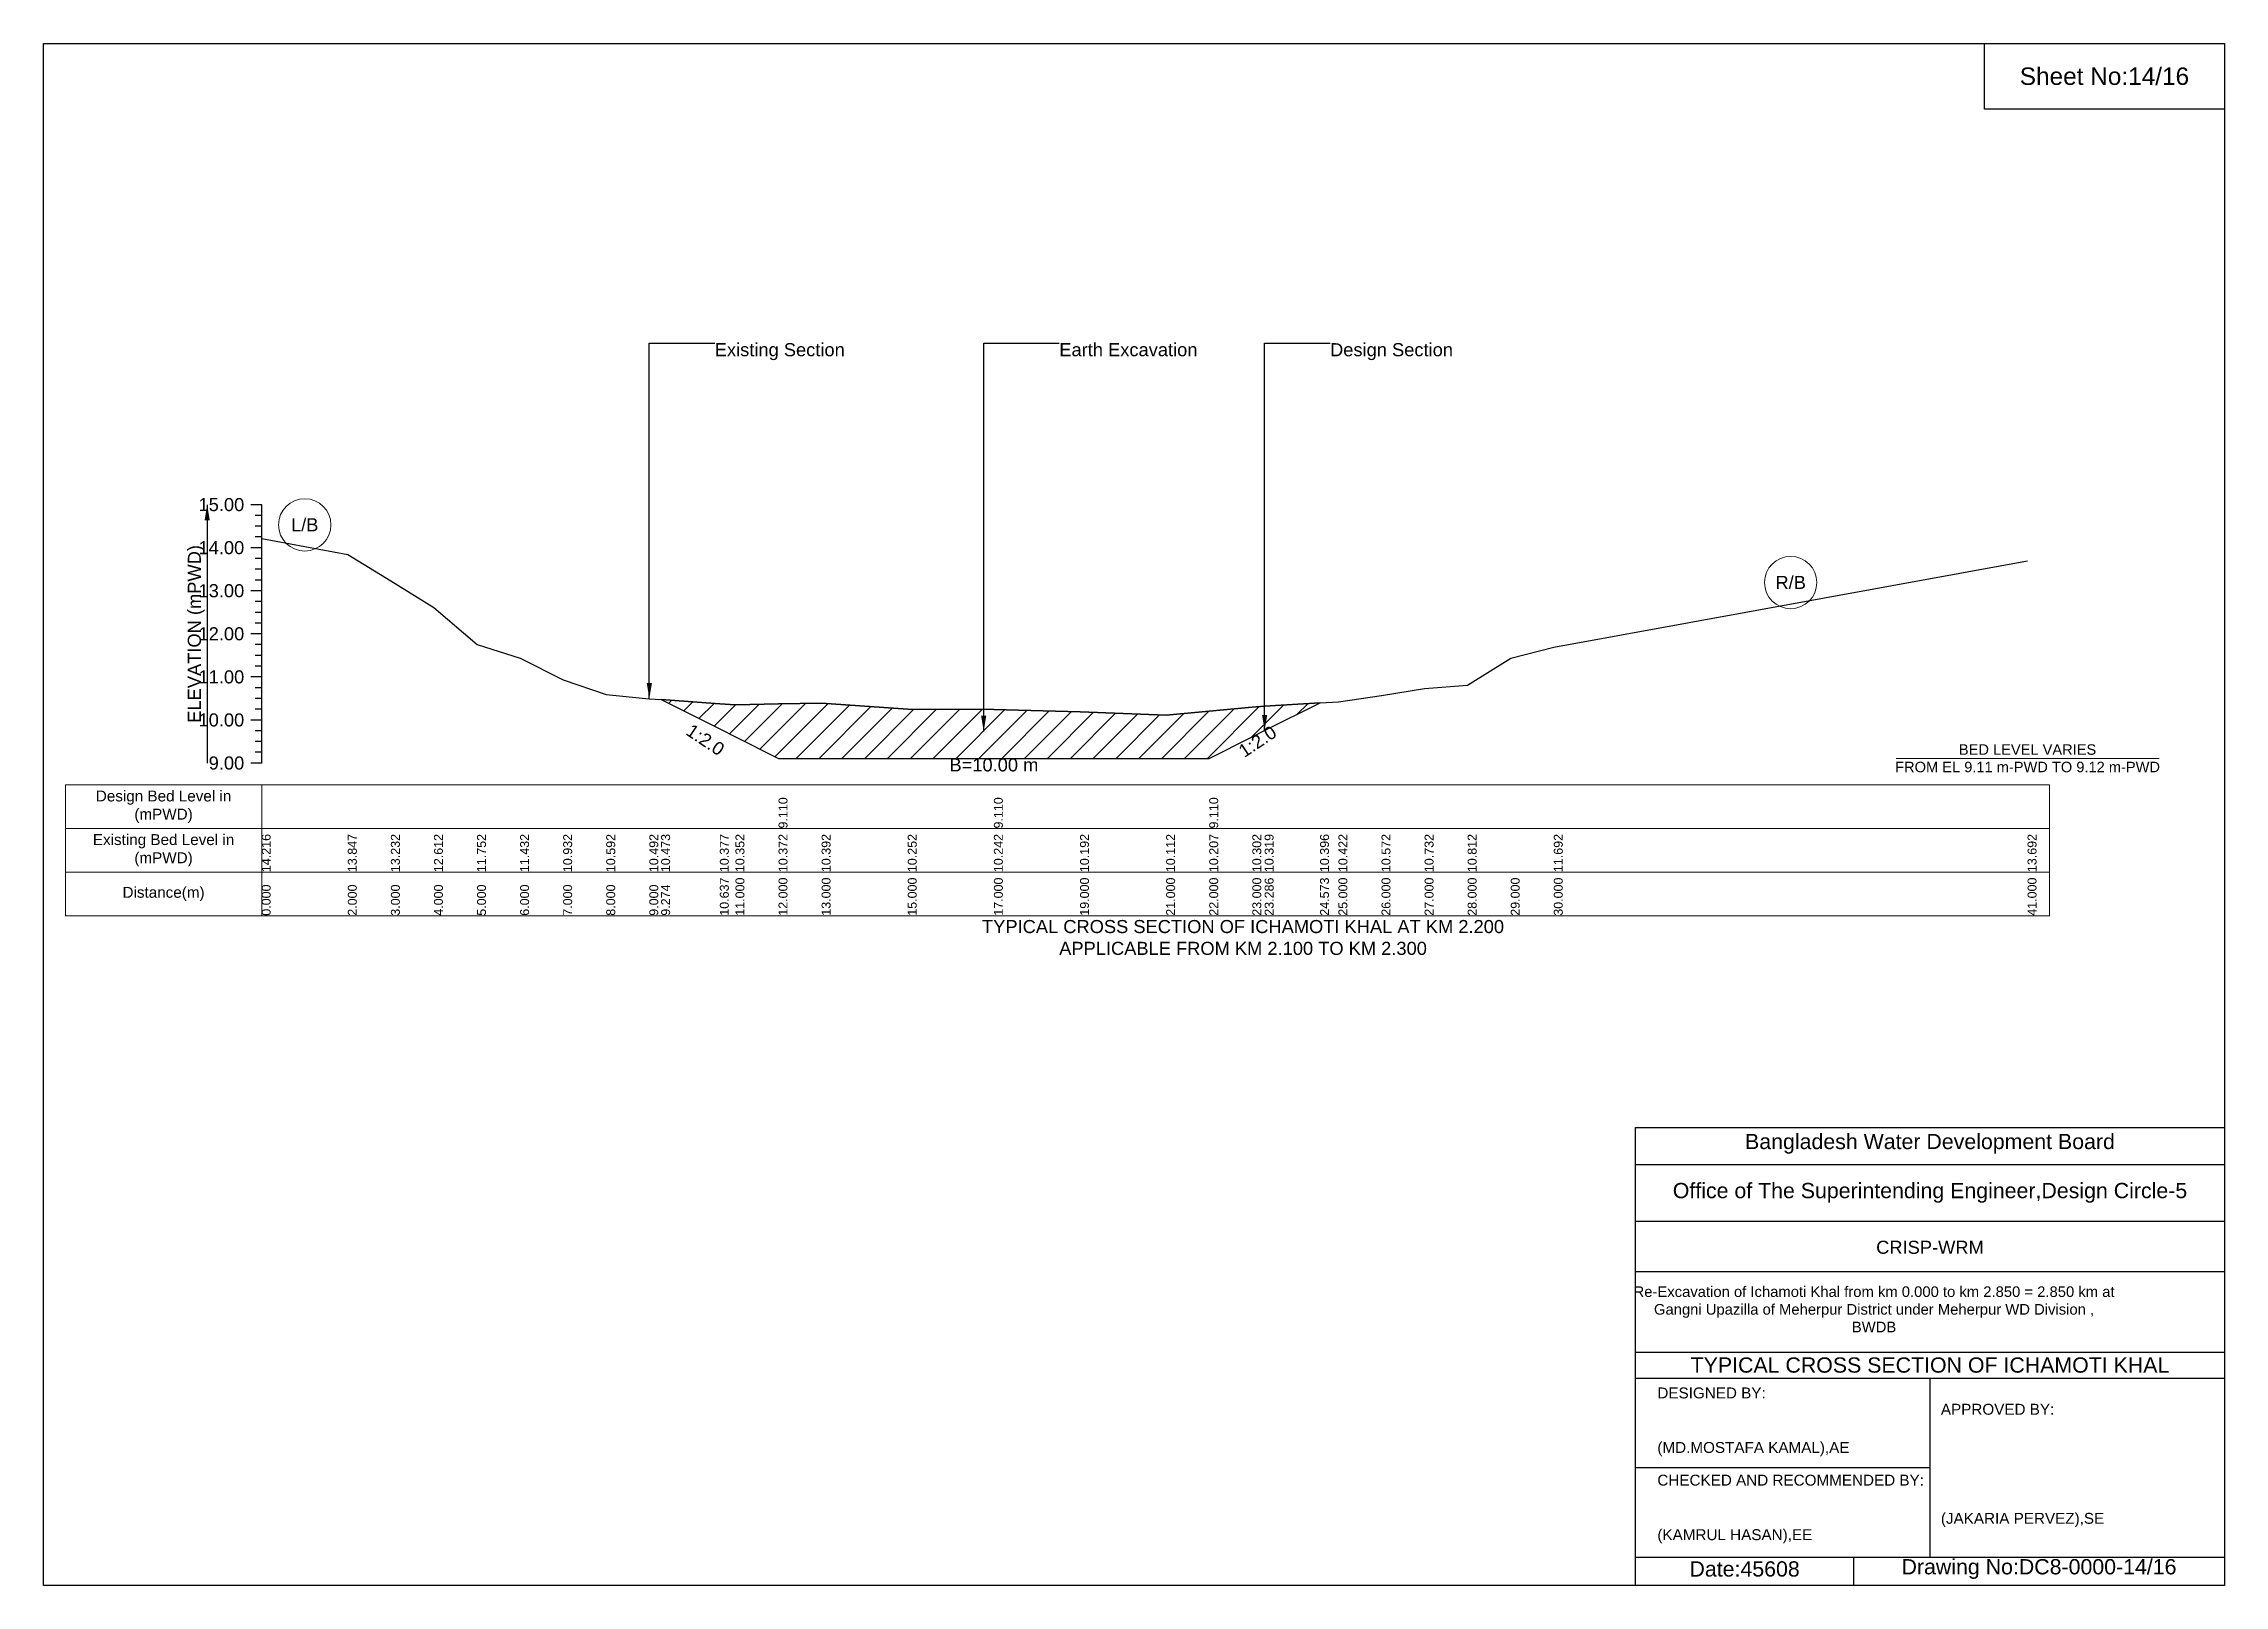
# Model space of a CAD drawing. Header units: inches. Extents: x 91000 to 258009, y -5656 to 0.
# Drawn here: x 230000 to 238000, y -5656 to 0 of the extents above; entities that cross this region are included whole.
import ezdxf

# ---------------------------------------------------------------- set-up
doc = ezdxf.new("R2010")
doc.units = ezdxf.units.IN
doc.header["$LTSCALE"] = 7
doc.header["$MEASUREMENT"] = 0
for name, color, linetype, lineweight in [('Cross section Data Border', 7, 'Continuous', 9), ('Cross Section Labels', 7, 'Continuous', 9), ('Existing_Bed_Level for Xsection', 7, 'Continuous', 25)]:
    doc.layers.add(name, color=color, linetype=linetype, lineweight=lineweight)
doc.styles.get("Standard").update_dxf_attribs({"font": 'arial.ttf'})
doc.dimstyles.get("Standard").update_dxf_attribs({"dimtxt": 0.18, "dimasz": 0.18, "dimexe": 0.18, "dimexo": 0.0625, "dimgap": 0.09, "dimtad": 0, "dimtih": 1, "dimtoh": 1, "dimdec": 4, "dimzin": 0, "dimdsep": 46, "dimtxsty": 'Standard', "dimcen": 0.09, "dimadec": 0, "dimazin": 0, "dimtfac": 1, "dimtdec": 4, "dimtofl": 0, "dimtmove": 0, "dimatfit": 3, "dimfxl": 1, "dimtolj": 1, "dimtzin": 0, "dimarcsym": 0})

msp = doc.modelspace()

# ---------------------------------------------------------------- texts
at = {"attachment_point": 5}
for s, insert, char_height in [('Sheet No:14/16', (237560, -120), 64), ('Bangladesh Water Development Board', (236920, -4036), 56), ('Office of The Superintending Engineer,Design Circle-5', (236920, -4216), 56)]:
    msp.add_mtext(s, dxfattribs=dict(at, insert=insert, char_height=char_height))
for s, insert, char_height, width, attachment_point in [('CRISP-WRM', (236920, -4416), 48, 2240, 5), ('Re-Excavation of Ichamoti Khal from km 0.000 to km 2.850 = 2.850 km at^JGangni Upazilla of Meherpur District under Meherpur WD Division ,^JBWDB', (236714.8, -4643.3), 38.88, 1749.6, 5), ('TYPICAL CROSS SECTION OF ICHAMOTI KHAL', (236920, -4848), 56, 2240, 5), ('DESIGNED BY:^J^J^J(MD.MOSTAFA KAMAL),AE', (235920, -5056), 40, 1120, 4), ('APPROVED BY:^J^J^J^J^J^J(JAKARIA PERVEZ),SE', (236960, -5216), 40, 1120, 4), ('CHECKED AND RECOMMENDED BY:^J^J^J(KAMRUL HASAN),EE', (235920, -5376), 40, 1120, 4), ('Date:45608', (236240, -5596), 56, 1120, 5), ('Drawing No:DC8-0000-14/16', (237320, -5596), 56, 1760, 5)]:
    msp.add_mtext(s, dxfattribs=dict(insert=insert, char_height=char_height, width=width, attachment_point=attachment_point))
at = {"layer": 'Cross section Data Border', "char_height": 40, "width": 640, "attachment_point": 5}
for s, insert in [('Design Bed Level in (mPWD)', (230440, -2799.4)), ('Existing Bed Level in (mPWD)', (230440, -2959.4)), ('Distance(m)', (230440, -3119.4))]:
    msp.add_mtext(s, dxfattribs=dict(at, insert=insert))
at = {"layer": 'Cross Section Labels'}
for s, insert, char_height, attachment_point in [('Existing Section', (232462, -1098.9), 48, 1), ('Earth Excavation', (233726, -1098.9), 48, 1), ('Design Section', (234719.2, -1098.9), 48, 1), ('L/B', (230958, -1765.4), 48, 5), ('R/B', (236409, -1977), 48, 5), ('B=10.00 m', (233486, -2622), 48, 2), ('BED LEVEL VARIES ^JFROM EL 9.11 m-PWD TO 9.12 m-PWD', (237278, -2622), 38.4, 5), ('TYPICAL CROSS SECTION OF ICHAMOTI KHAL AT KM 2.200^JAPPLICABLE FROM KM 2.100 TO KM 2.300', (234400, -3279.4), 48, 5)]:
    msp.add_mtext(s, dxfattribs=dict(at, insert=insert, char_height=char_height, attachment_point=attachment_point))
at = {"layer": 'Cross Section Labels', "char_height": 48, "attachment_point": 2}
for insert, rotation in [((232441.2, -2534.1), 326.30993), ((234439.7, -2540.1), 33.69007)]:
    msp.add_mtext('1:2.0', dxfattribs=dict(at, insert=insert, rotation=rotation))
at = {"layer": 'Existing_Bed_Level for Xsection', "char_height": 48, "attachment_point": 6}
for s, insert in [('15.00', (230736, -1691.4)), ('14.00', (230736, -1849.4)), ('13.00', (230736, -2007.4)), ('12.00', (230736, -2165.4)), ('11.00', (230736, -2323.4)), ('10.00', (230736, -2481.4)), ('9.00', (230736, -2639.4))]:
    msp.add_mtext(s, dxfattribs=dict(at, insert=insert))
at = {"layer": 'Existing_Bed_Level for Xsection', "rotation": 90}
for s, insert, char_height, attachment_point in [('ELEVATION (mPWD)', (230560, -2165.4), 48, 5), ('9.110', (232696, -2879.4), 32.8, 1), ('9.110', (233486, -2879.4), 32.8, 1), ('9.110', (234276, -2879.4), 32.8, 1), ('14.216', (230800, -3039.4), 32.8, 1), ('13.847', (231116, -3039.4), 32.8, 1), ('13.232', (231274, -3039.4), 32.8, 1), ('12.612', (231432, -3039.4), 32.8, 1), ('11.752', (231590, -3039.4), 32.8, 1), ('11.432', (231748, -3039.4), 32.8, 1), ('10.932', (231906, -3039.4), 32.8, 1), ('10.592', (232064, -3039.4), 32.8, 1), ('10.492', (232222, -3039.4), 32.8, 1), ('10.473', (232265.4, -3039.4), 32.8, 1), ('10.377', (232480.7, -3039.4), 32.8, 1), ('10.352', (232538, -3039.4), 32.8, 1), ('10.372', (232696, -3039.4), 32.8, 1), ('10.392', (232854, -3039.4), 32.8, 1), ('10.252', (233170, -3039.4), 32.8, 1), ('10.242', (233486, -3039.4), 32.8, 1), ('10.192', (233802, -3039.4), 32.8, 1), ('10.112', (234118, -3039.4), 32.8, 1), ('10.207', (234276, -3039.4), 32.8, 1), ('10.302', (234434, -3039.4), 32.8, 1), ('10.319', (234479.2, -3039.4), 32.8, 1), ('10.396', (234682.5, -3039.4), 32.8, 1), ('10.422', (234750, -3039.4), 32.8, 1), ('10.572', (234908, -3039.4), 32.8, 1), ('10.732', (235066, -3039.4), 32.8, 1), ('10.812', (235224, -3039.4), 32.8, 1), ('11.692', (235540, -3039.4), 32.8, 1), ('13.692', (237278, -3039.4), 32.8, 1), ('0.000', (230800, -3199.4), 32.8, 1), ('2.000', (231116, -3199.4), 32.8, 1), ('3.000', (231274, -3199.4), 32.8, 1), ('4.000', (231432, -3199.4), 32.8, 1), ('5.000', (231590, -3199.4), 32.8, 1), ('6.000', (231748, -3199.4), 32.8, 1), ('7.000', (231906, -3199.4), 32.8, 1), ('8.000', (232064, -3199.4), 32.8, 1), ('9.000', (232222, -3199.4), 32.8, 1), ('9.274', (232265.4, -3199.4), 32.8, 1), ('10.637', (232480.7, -3199.4), 32.8, 1), ('11.000', (232538, -3199.4), 32.8, 1), ('12.000', (232696, -3199.4), 32.8, 1), ('13.000', (232854, -3199.4), 32.8, 1), ('15.000', (233170, -3199.4), 32.8, 1), ('17.000', (233486, -3199.4), 32.8, 1), ('19.000', (233802, -3199.4), 32.8, 1), ('21.000', (234118, -3199.4), 32.8, 1), ('22.000', (234276, -3199.4), 32.8, 1), ('23.000', (234434, -3199.4), 32.8, 1), ('23.286', (234479.2, -3199.4), 32.8, 1), ('24.573', (234682.5, -3199.4), 32.8, 1), ('25.000', (234750, -3199.4), 32.8, 1), ('26.000', (234908, -3199.4), 32.8, 1), ('27.000', (235066, -3199.4), 32.8, 1), ('28.000', (235224, -3199.4), 32.8, 1), ('29.000', (235382, -3199.4), 32.8, 1), ('30.000', (235540, -3199.4), 32.8, 1), ('41.000', (237278, -3199.4), 32.8, 1)]:
    msp.add_mtext(s, dxfattribs=dict(at, insert=insert, char_height=char_height, attachment_point=attachment_point))

# ---------------------------------------------------------------- hatches: boundary and pattern name
at = {"layer": 'Existing_Bed_Level for Xsection'}
h = msp.add_hatch(dxfattribs=at)
h.set_pattern_fill('ANSI31', color=256, scale=474, style=0)
h.set_pattern_definition([(45, (0, -1267.68), (-41.896077, 41.896077), [])])
h.paths.add_polyline_path([(232265.4, -2406.7), (232480.7, -2514.3), (232538, -2543), (232696, -2622), (232854, -2622), (233170, -2622), (233486, -2622), (233802, -2622), (234118, -2622), (234276, -2622), (234434, -2543), (234479.2, -2520.4), (234682.5, -2418.8), (234479.2, -2430.9), (234434, -2433.7), (234276, -2448.7), (234118, -2463.7), (233802, -2451), (233486, -2443.1), (233170, -2441.6), (232854, -2419.4), (232696, -2422.6), (232538, -2425.8), (232480.7, -2421.7)])

# ---------------------------------------------------------------- linework, layer by layer
for points in [[(230000, 0), (238000, 0), (238000, -5656), (230000, -5656)], [(237120, 0), (238000, 0), (238000, -240), (237120, -240)]]:
    msp.add_lwpolyline(points, close=True)
for points in [[(235840, -5656), (235840, -3976), (238000, -3976)], [(235840, -4112), (238000, -4112)], [(235840, -4320), (238000, -4320)], [(235840, -4504), (238000, -4504)], [(235840, -4800), (238000, -4800)], [(235840, -4896), (238000, -4896)], [(236920, -4896), (236920, -5552)], [(235840, -5224), (236920, -5224)], [(235840, -5552), (238000, -5552)], [(236640, -5552), (236640, -5656)]]:
    msp.add_lwpolyline(points)
at = {"layer": 'Cross section Data Border'}
msp.add_lwpolyline([(230080, -2719.4), (237358, -2719.4), (237358, -3199.4), (230080, -3199.4)], close=True, dxfattribs=at)
for points in [[(230800, -2719.4), (230800, -3199.4)], [(230080, -2879.4), (237358, -2879.4)], [(230080, -3039.4), (237358, -3039.4)]]:
    msp.add_lwpolyline(points, dxfattribs=at)
at = {"layer": 'Cross Section Labels'}
msp.add_lwpolyline([(236795.8, -2622), (237760.2, -2622)], dxfattribs=at)
for centre in [(230958, -1765.4), (236409, -1977)]:
    msp.add_circle(centre, 96, dxfattribs=at)
at = {"layer": 'Existing_Bed_Level for Xsection'}
for points in [[(230800, -1691.4), (230760, -1691.4)], [(230800, -1730.9), (230776, -1730.9)], [(230800, -2639.4), (230800, -2481.4), (230800, -2323.4), (230800, -2165.4), (230800, -2007.4), (230800, -1849.4), (230800, -1691.4)], [(230800, -1770.4), (230776, -1770.4)], [(230800, -1809.9), (230776, -1809.9)], [(230800, -1815.2), (231116, -1873.6), (231274, -1970.7), (231432, -2068.7), (231590, -2204.6), (231748, -2255.1), (231906, -2334.1), (232064, -2387.8), (232222, -2403.6), (232265.4, -2406.7), (232480.7, -2421.7), (232538, -2425.8), (232696, -2422.6), (232696, -2422.6), (232854, -2419.4), (233170, -2441.6), (233486, -2443.1), (233486, -2443.1), (233802, -2451), (234118, -2463.7), (234276, -2448.7), (234276, -2448.7), (234434, -2433.7), (234479.2, -2430.9), (234682.5, -2418.8), (234750, -2414.7), (234908, -2391), (235066, -2365.7), (235224, -2353.1), (235382, -2255.1), (235540, -2214), (237278, -1898)], [(230800, -1849.4), (230760, -1849.4)], [(230800, -1888.9), (230776, -1888.9)], [(230800, -1928.4), (230776, -1928.4)], [(230800, -1967.9), (230776, -1967.9)], [(230800, -2007.4), (230760, -2007.4)], [(230800, -2046.9), (230776, -2046.9)], [(230800, -2086.4), (230776, -2086.4)], [(230800, -2125.9), (230776, -2125.9)], [(230800, -2165.4), (230760, -2165.4)], [(230800, -2204.9), (230776, -2204.9)], [(230800, -2244.4), (230776, -2244.4)], [(230800, -2283.9), (230776, -2283.9)], [(230800, -2323.4), (230760, -2323.4)], [(230800, -2362.9), (230776, -2362.9)], [(230800, -2402.4), (230776, -2402.4)], [(230800, -2441.9), (230776, -2441.9)], [(230800, -2481.4), (230760, -2481.4)], [(230800, -2520.9), (230776, -2520.9)], [(230800, -2639.4), (230760, -2639.4)], [(230800, -2560.4), (230776, -2560.4)], [(230800, -2599.9), (230776, -2599.9)]]:
    msp.add_lwpolyline(points, dxfattribs=at)
msp.add_lwpolyline([(232265.4, -2406.7), (232480.7, -2514.3), (232538, -2543), (232696, -2622), (232696, -2622), (232854, -2622), (233170, -2622), (233486, -2622), (233486, -2622), (233802, -2622), (234118, -2622), (234276, -2622), (234276, -2622), (234434, -2543), (234479.2, -2520.4), (234682.5, -2418.8), (234682.5, -2418.8), (234682.5, -2418.8), (234479.2, -2430.9), (234434, -2433.7), (234276, -2448.7), (234276, -2448.7), (234118, -2463.7), (233802, -2451), (233486, -2443.1), (233486, -2443.1), (233170, -2441.6), (232854, -2419.4), (232696, -2422.6), (232696, -2422.6), (232538, -2425.8), (232480.7, -2421.7)], close=True, dxfattribs=at)

msp.set_redraw_order([(e.dxf.handle, doc.entitydb.next_handle()) for e in msp.query("TEXT MTEXT ATTDEF DIMENSION ARC_DIMENSION")])  # texts and dimensions are drawn at this point

# ---------------------------------------------------------------- leaders
at = {"layer": 'Cross Section Labels', "annotation_type": 0, "has_hookline": 1, "hookline_direction": 0}
for points, text_width in [([(232222, -2403.6), (232222, -1098.9), (232461.9, -1098.9)], 467.2), ([(233448.6, -2523.3), (233448.6, -1098.9), (233725.9, -1098.9)], 497), ([(234479.2, -2520.4), (234479.2, -1098.9), (234719.2, -1098.9)], 441.2)]:
    msp.add_leader(points, dimstyle='Standard', override={"dimasz": 57.6}, dxfattribs=dict(at, text_width=text_width))
at = {"layer": 'Existing_Bed_Level for Xsection'}
msp.add_leader([(230600, -1691.4), (230600, -2639.4)], dimstyle='Standard', override={"dimasz": 57.6}, dxfattribs=at)

doc.saveas('drawing.dxf')
